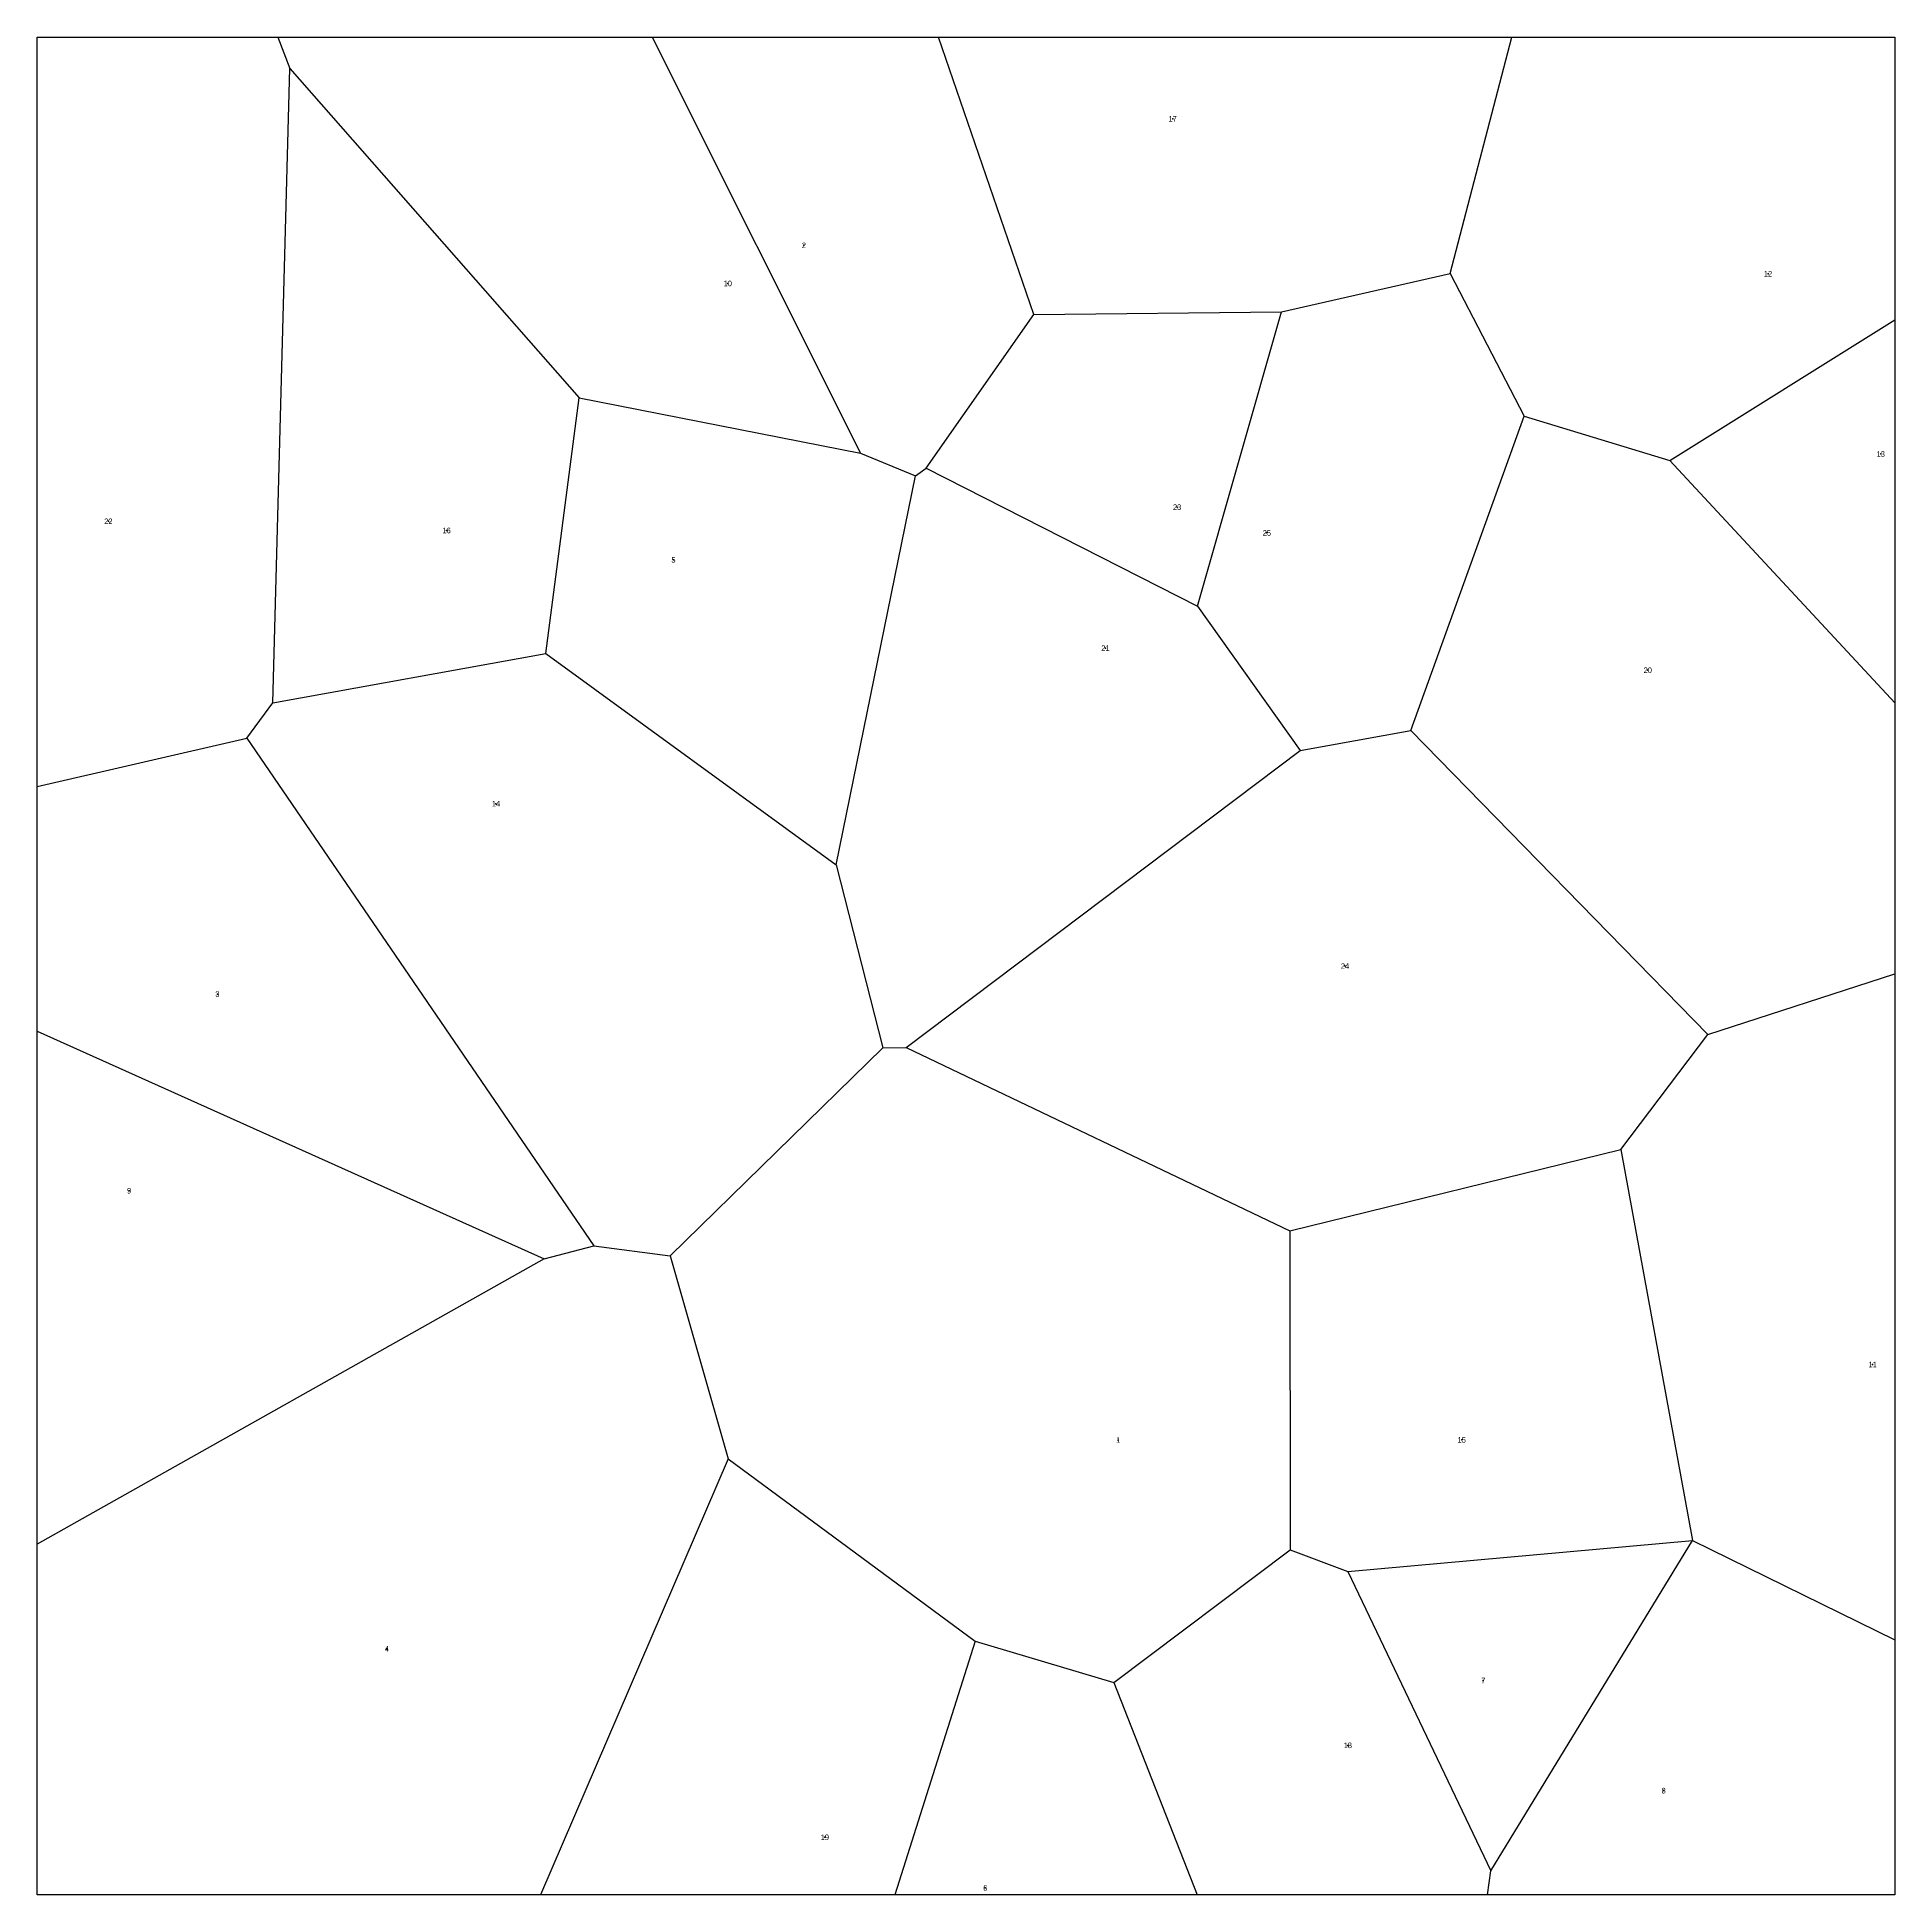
# Model space of a CAD drawing. Extents: x 400000 to 402000, y 5580000 to 5582000.
import ezdxf
from ezdxf.enums import TextEntityAlignment as Align

# ---------------------------------------------------------------- set-up
doc = ezdxf.new("R2010")
doc.units = 0
for name, color, linetype in [('boundary', 3, 'CONTINUOUS'), ('centroid', 4, 'CONTINUOUS'), ('centroid-label', 6, 'CONTINUOUS')]:
    doc.layers.add(name, color=color, linetype=linetype)

msp = doc.modelspace()

# ---------------------------------------------------------------- linework, layer by layer
at = {"layer": 'boundary'}
for points in [[(400000, 5582000), (400259.161461, 5582000)], [(400000, 5581193.097659), (400000, 5582000)], [(400259.161461, 5582000), (400272.107883, 5581966.277475)], [(400259.161461, 5582000), (400661.994774, 5582000)], [(400661.994774, 5582000), (400886.354477, 5581552.165767)], [(400661.994774, 5582000), (400970.512513, 5582000)], [(401072.958327, 5581701.280937), (400970.512513, 5582000)], [(400970.512513, 5582000), (401587.569557, 5582000)], [(401521.411177, 5581745.657427), (401587.569557, 5582000)], [(401587.569557, 5582000), (402000, 5582000)], [(402000, 5582000), (402000, 5581695.692924)], [(400253.577806, 5581283.222513), (400272.107883, 5581966.277475)], [(400272.107883, 5581966.277475), (400583.587188, 5581611.685736)], [(401339.755263, 5581704.313472), (401521.411177, 5581745.657427)], [(401521.411177, 5581745.657427), (401600.935992, 5581591.865662)], [(400956.938167, 5581535.961107), (401072.958327, 5581701.280937)], [(401072.958327, 5581701.280937), (401339.755263, 5581704.313472)], [(401249.078278, 5581387.444857), (401339.755263, 5581704.313472)], [(401757.795745, 5581544.272761), (402000, 5581695.692924)], [(402000, 5581695.692924), (402000, 5581283.361823)], [(400547.766449, 5581336.354676), (400583.587188, 5581611.685736)], [(400583.587188, 5581611.685736), (400886.354477, 5581552.165767)], [(401478.87747, 5581253.509633), (401600.935992, 5581591.865662)], [(401600.935992, 5581591.865662), (401757.795745, 5581544.272761)], [(400886.354477, 5581552.165767), (400945.704214, 5581527.551003)], [(401757.795745, 5581544.272761), (402000, 5581283.361823)], [(400860.300452, 5581108.753664), (400945.704214, 5581527.551003)], [(400945.704214, 5581527.551003), (400956.938167, 5581535.961107)], [(400956.938167, 5581535.961107), (401249.078278, 5581387.444857)], [(401249.078278, 5581387.444857), (401359.940063, 5581232.066288)], [(400253.577806, 5581283.222513), (400547.766449, 5581336.354676)], [(400547.766449, 5581336.354676), (400860.300452, 5581108.753664)], [(400225.876861, 5581245.199375), (400253.577806, 5581283.222513)], [(402000, 5581283.361823), (402000, 5580991.573251)], [(400000, 5581193.097659), (400225.876861, 5581245.199375)], [(400225.876861, 5581245.199375), (400599.342939, 5580698.611546)], [(401359.940063, 5581232.066288), (401478.87747, 5581253.509633)], [(401478.87747, 5581253.509633), (401798.489006, 5580926.306098)], [(400935.613943, 5580912.390761), (401359.940063, 5581232.066288)], [(400000, 5580929.726403), (400000, 5581193.097659)], [(400860.300452, 5581108.753664), (400910.538528, 5580911.983843)], [(401798.489006, 5580926.306098), (402000, 5580991.573251)], [(402000, 5580991.573251), (402000, 5580274.58142)], [(400000, 5580929.726403), (400545.786602, 5580684.752581)], [(400000, 5580377.706311), (400000, 5580929.726403)], [(401704.976008, 5580802.523893), (401798.489006, 5580926.306098)], [(400681.514594, 5580688.002191), (400910.538528, 5580911.983843)], [(400910.538528, 5580911.983843), (400935.613943, 5580912.390761)], [(400935.613943, 5580912.390761), (401348.811085, 5580714.804301)], [(401348.811085, 5580714.804301), (401704.976008, 5580802.523893)], [(401704.976008, 5580802.523893), (401782.193925, 5580381.432756)], [(401348.811085, 5580714.804301), (401348.858522, 5580371.423147)], [(400545.786602, 5580684.752581), (400000, 5580377.706311)], [(400545.786602, 5580684.752581), (400599.342939, 5580698.611546)], [(400599.342939, 5580698.611546), (400681.514594, 5580688.002191)], [(400681.514594, 5580688.002191), (400743.918528, 5580469.430281)], [(400743.918528, 5580469.430281), (400541.947725, 5580000)], [(400743.918528, 5580469.430281), (401009.702044, 5580273.079833)], [(401411.153474, 5580348.182215), (401782.078337, 5580381.366208)], [(401565.170354, 5580025.846013), (401782.078337, 5580381.366208)], [(401782.078337, 5580381.366208), (401782.193925, 5580381.432756)], [(401782.193925, 5580381.432756), (402000, 5580274.58142)], [(400000, 5580000), (400000, 5580377.706311)], [(401159.032907, 5580228.746587), (401348.858522, 5580371.423147)], [(401348.858522, 5580371.423147), (401411.153474, 5580348.182215)], [(401411.153474, 5580348.182215), (401565.170354, 5580025.846013)], [(401009.702044, 5580273.079833), (400923.45669, 5580000)], [(401009.702044, 5580273.079833), (401159.032907, 5580228.746587)], [(402000, 5580274.58142), (402000, 5580000)], [(401159.032907, 5580228.746587), (401249.052723, 5580000)], [(401561.460793, 5580000), (401565.170354, 5580025.846013)], [(400541.947725, 5580000), (400000, 5580000)], [(400923.45669, 5580000), (400541.947725, 5580000)], [(401249.052723, 5580000), (400923.45669, 5580000)], [(401561.460793, 5580000), (401249.052723, 5580000)], [(402000, 5580000), (401561.460793, 5580000)]]:
    msp.add_lwpolyline(points, dxfattribs=at)
at = {"layer": 'centroid'}
for p in [(401222.505987, 5581912.038241), (400825.541085, 5581775.898979), (401863.502924, 5581745.305166), (400743.56704, 5581734.830943), (401984.8184, 5581551.254892), (401227.257858, 5581493.977298), (400076.652647, 5581478.795697), (400440.846051, 5581468.915771), (401323.952208, 5581466.306674), (400685.046035, 5581437.145204), (401150.148459, 5581342.298621), (401733.974019, 5581318.395446), (400493.970948, 5581174.767363), (401408.021961, 5581000.006349), (400194.050274, 5580969.841107), (400099.000925, 5580758.077007), (401976.096825, 5580570.846251), (401163.98469, 5580489.670252), (401533.699676, 5580489.721327), (400376.487527, 5580264.833856), (401556.877531, 5580230.643323), (401411.047034, 5580160.963411), (401751.074829, 5580112.160759), (400848.010951, 5580061.962485), (401020.805557, 5580007.389682)]:
    msp.add_point(p, dxfattribs=at)

# ---------------------------------------------------------------- texts
at = {"layer": 'centroid-label'}
for s, p in [('17', (401222.505987, 5581912.038241)), ('2', (400825.541085, 5581775.898979)), ('12', (401863.502924, 5581745.305166)), ('10', (400743.56704, 5581734.830943)), ('13', (401984.8184, 5581551.254892)), ('22', (400076.652647, 5581478.795697)), ('23', (401227.257858, 5581493.977298)), ('16', (400440.846051, 5581468.915771)), ('25', (401323.952208, 5581466.306674)), ('5', (400685.046035, 5581437.145204)), ('21', (401150.148459, 5581342.298621)), ('20', (401733.974019, 5581318.395446)), ('14', (400493.970948, 5581174.767363)), ('24', (401408.021961, 5581000.006349)), ('3', (400194.050274, 5580969.841107)), ('9', (400099.000925, 5580758.077007)), ('11', (401976.096825, 5580570.846251)), ('1', (401163.98469, 5580489.670252)), ('15', (401533.699676, 5580489.721327)), ('4', (400376.487527, 5580264.833856)), ('7', (401556.877531, 5580230.643323)), ('18', (401411.047034, 5580160.963411)), ('8', (401751.074829, 5580112.160759)), ('19', (400848.010951, 5580061.962485)), ('6', (401020.805557, 5580007.389682))]:
    msp.add_text(s, height=6, dxfattribs=at).set_placement(p, align=Align.MIDDLE)

doc.saveas('drawing.dxf')
